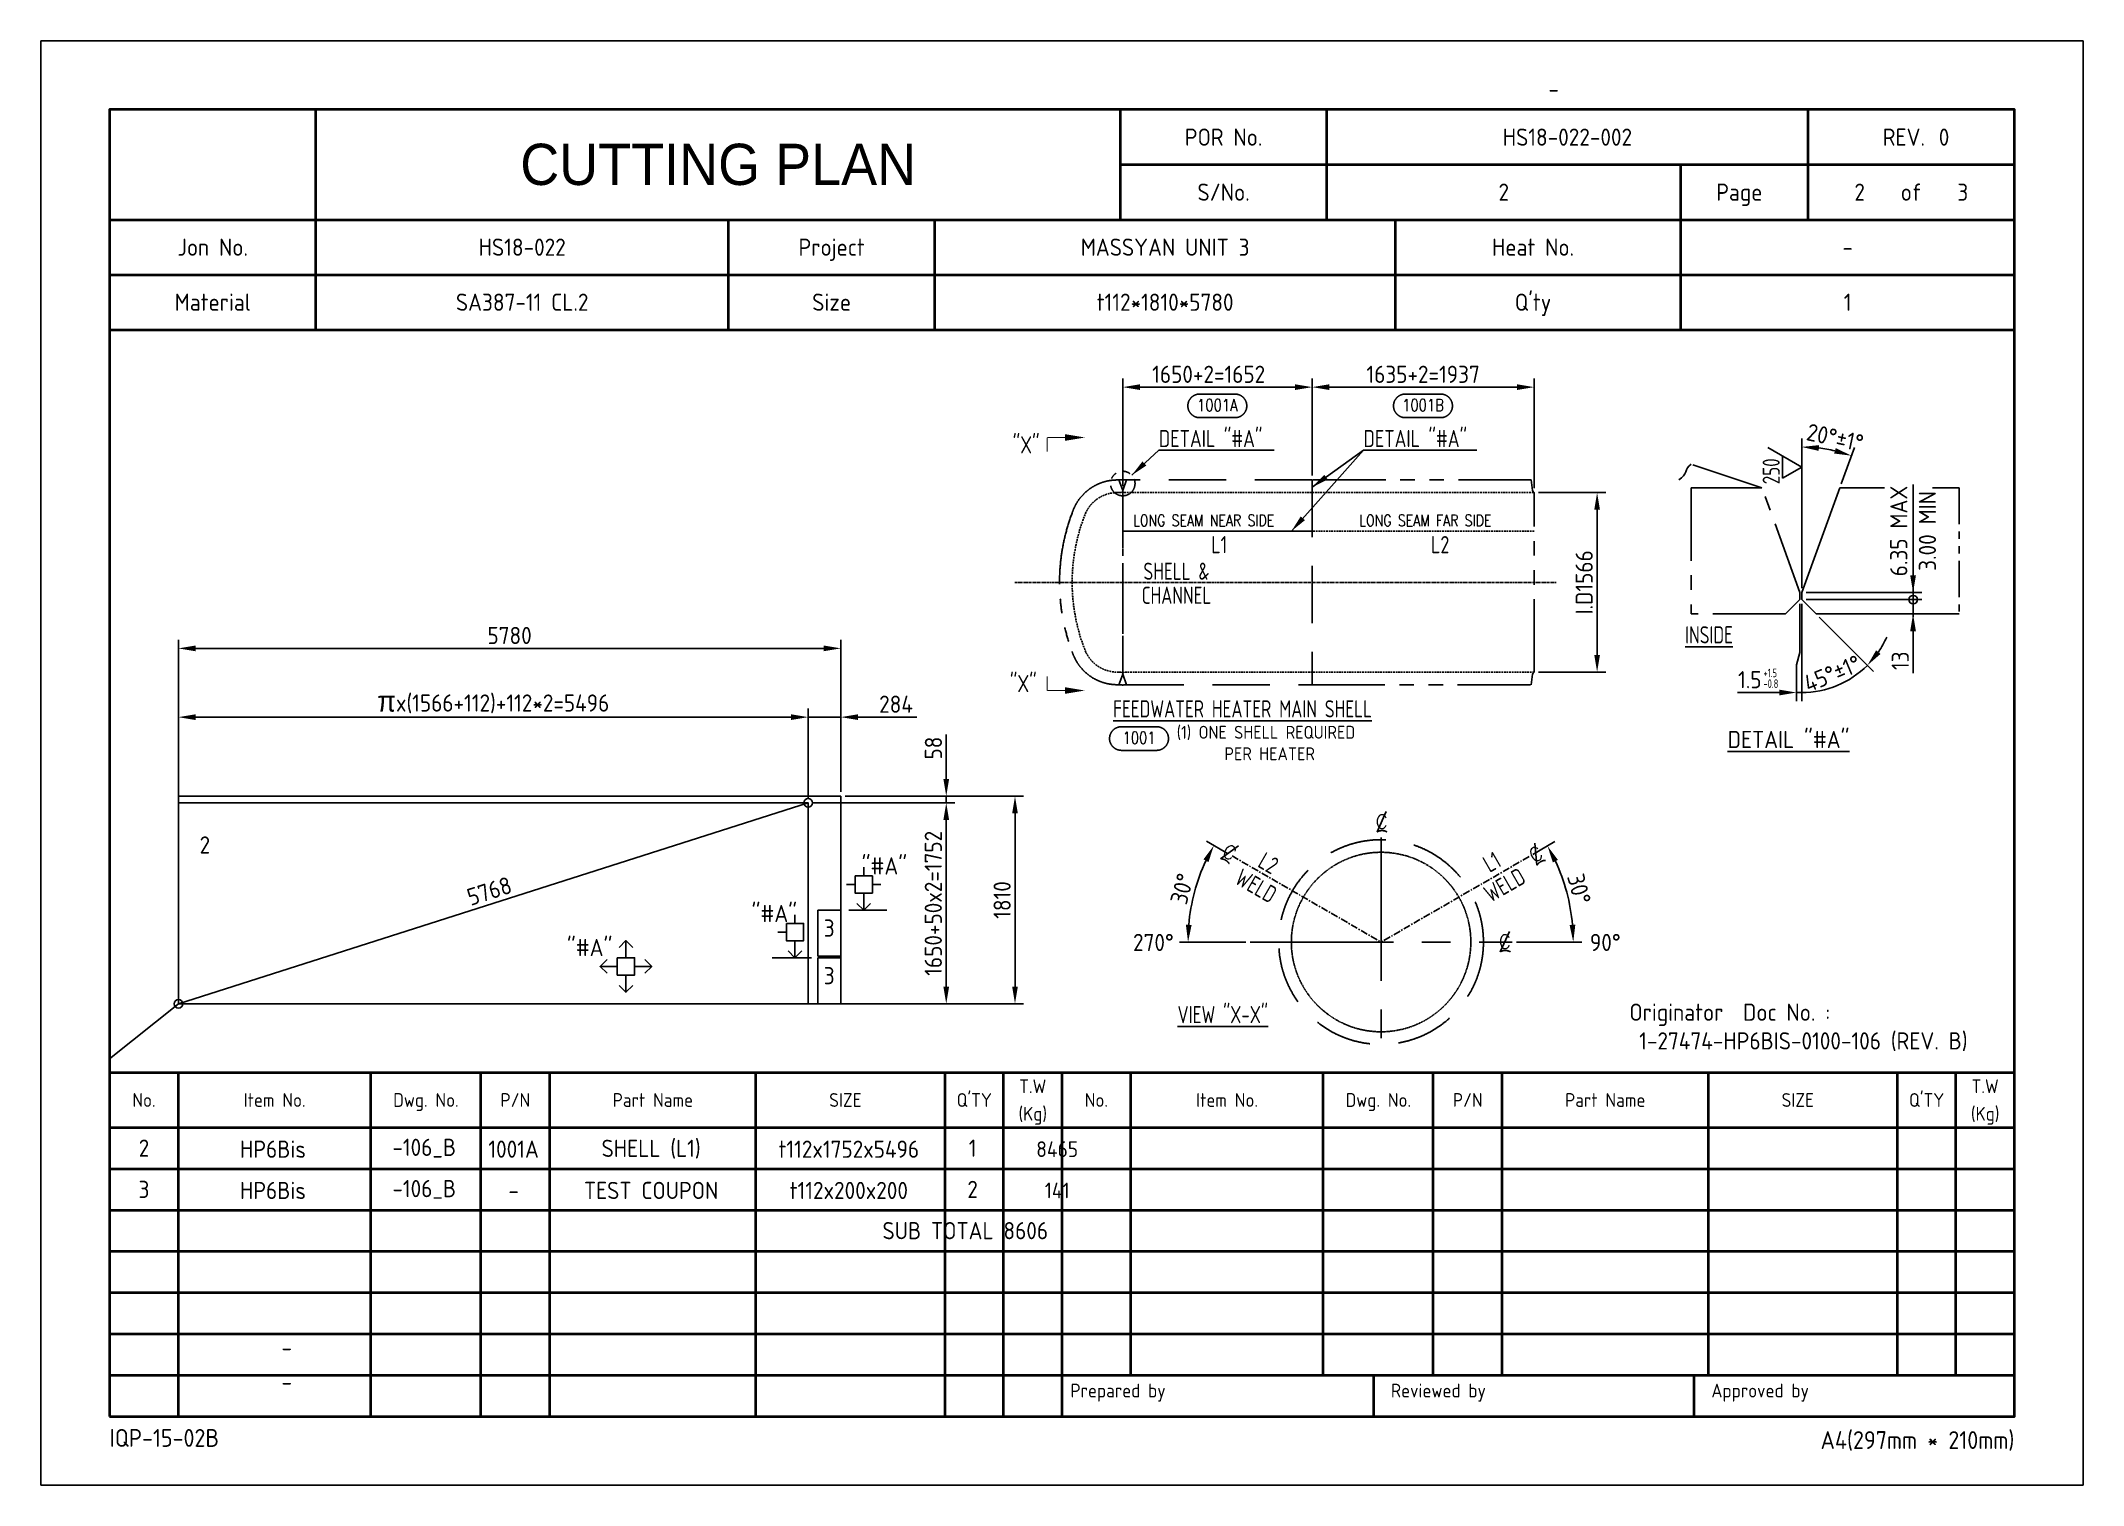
# Model space of a CAD drawing. Header units: millimetres. Extents: x -47360 to 661737, y -45870 to 354580.
# Drawn here: x 20000 to 37820, y 20000 to 32600 of the extents above; entities that cross this region are included whole.
import ezdxf
from ezdxf.enums import TextEntityAlignment as Align

# ---------------------------------------------------------------- set-up
doc = ezdxf.new("R2010")
doc.units = ezdxf.units.MM
doc.header["$LTSCALE"] = 10
for name, pattern in [('CENTER', [2, 1.25, -0.25, 0.25, -0.25]), ('CONT', [1, 1, 0]), ('DASHED', [0.75, 0.5, -0.25]), ('PHANTOM', [63.5, 31.75, -6.35, 6.35, -6.35, 6.35, -6.35])]:
    doc.linetypes.add(name, pattern=pattern)
for name, color, linetype in [('02_1  112x5495.59247272367x1752', 7, 'Continuous'), ('03_4  112x400x200', 7, 'Continuous'), ('11', 2, 'Continuous'), ('12', 1, 'CENTER'), ('13', 4, 'PHANTOM'), ('14', 3, 'DASHED'), ('15', 7, 'Continuous'), ('GEN-ANN', 7, 'CONT'), ('GEN-TXT', 7, 'CONT'), ('N02_1  112x5780x1810', 3, 'Continuous'), ('T', 2, 'Continuous')]:
    doc.layers.add(name, color=color, linetype=linetype)
doc.layers.add('PAGE', color=9, linetype='Continuous', plot=False)
doc.layers.add('TITLE', color=15, linetype='Continuous', lineweight=40)
doc.styles.add('FRACTION', font='romans.shx', dxfattribs={"bigfont": 'FRACTION.shx'})
doc.styles.add('SIMPLEX', font='romans.shx', dxfattribs={"width": 0.8})
doc.styles.get("Standard").update_dxf_attribs({"font": 'isocp2.shx', "bigfont": 'whgtxt.shx'})
doc.dimstyles.new('ISO-25', dxfattribs={"dimscale": 60, "dimtxt": 2.5, "dimasz": 2.5, "dimexe": 1.25, "dimexo": 0.625, "dimtad": 1, "dimdec": 0, "dimdsep": 46, "dimtxsty": 'Standard', "dimcen": 2.5, "dimclrt": 2, "dimadec": 0, "dimazin": 0, "dimtfac": 1, "dimtdec": 0, "dimtmove": 0, "dimatfit": 3, "dimfxl": 1, "dimarcsym": 0})

msp = doc.modelspace()

# ---------------------------------------------------------------- texts
at = {"color": 2}
for s, height, width, p in [('DETAIL "#A"', 150, 0.85, (29755.33, 29055.54)), ('DETAIL "#A"', 150, 0.85, (31541.14, 29055.54)), ('"X"', 150, 0.85, (28479.93, 29000.9, 70960545.69)), ('L2', 150, 0.85, (32129.18, 28129.93, 70960545.69)), ('"X"', 150, 0.85, (28454.97, 26917.94, 70960545.69)), ('+1.5', 75, 0.8, (35030.4, 27048.21)), ('-0.8', 75, 0.8, (35030.4, 26954.94)), ('%%UFEEDWATER HEATER MAIN SHELL', 150, 0.8, (29355.91, 26697.52, 70960545.69)), ('%%UVIEW "X-X"', 150, 0.8, (29918, 24030, 70960545.69))]:
    msp.add_text(s, height=height, dxfattribs=dict(at, width=width)).set_placement(p)
at = {"color": 2, "width": 0.8}
msp.add_text('250', height=150, rotation=90, dxfattribs=at).set_placement((35172.88, 28732))
at = {"color": 3, "width": 0.85}
msp.add_text('L1', height=150, dxfattribs=at).set_placement((30211.36, 28129.93, 70960545.69))
at = {"color": 2, "width": 0.8}
for s, p in [('SHELL &', (29909.05, 27972.93)), ('CHANNEL', (29909.05, 27763.23)), ('%%UINSIDE', (34555.72, 27418.24))]:
    msp.add_text(s, height=150, dxfattribs=at).set_placement(p, align=Align.MIDDLE_CENTER)
at = {"color": 2}
msp.add_text('%%UDETAIL "#A"', height=150, dxfattribs=at).set_placement((34718, 26430))
at = {"color": 2, "width": 0.8}
for s, rotation, p in [('L2', 330, (30711.43, 25426.63)), ('L1', 30, (32660.57, 25437.33)), ('WELD', 330, (30603.56, 25227.87)), ('WELD', 30, (32771.81, 25235.2))]:
    msp.add_text(s, height=150, rotation=rotation, dxfattribs=at).set_placement(p, align=Align.MIDDLE_CENTER)
at = {"color": 2, "char_height": 150, "attachment_point": 5}
for s, insert, rotation in [('6.35 MAX\\P3.00 MIN', (36336.07, 28324.13), 90), ('45°%%P1%%D', (35631.32, 27080.28), 22.5)]:
    msp.add_mtext(s, dxfattribs=dict(at, insert=insert, rotation=rotation))
at = {"color": 2, "attachment_point": 5}
for s, insert, char_height in [('1.5', (34911.16, 27027.16), 150), ('(1) ONE SHELL REQUIRED\\P PER HEATER', (30689.93, 26474.18), 112.5), ('270%%D', (29707.55, 24734.51), 150), ('90%%D', (33650.61, 24734.51), 150)]:
    msp.add_mtext(s, dxfattribs=dict(at, insert=insert, char_height=char_height))
at = {"layer": '11', "style": 'SIMPLEX', "width": 0.8}
for s, p in [('LONG SEAM NEAR SIDE', (29530.79, 28365.97, 70960545.69)), ('LONG SEAM FAR SIDE', (31504.74, 28365.97, 70960545.69))]:
    msp.add_text(s, height=100, dxfattribs=at).set_placement(p)
at = {"layer": 'T'}
for p in [(27360.19, 25402), (26399.81, 24987), (24788.61, 24689.9)]:
    msp.add_text('"#A"', height=150, dxfattribs=at).set_placement(p, align=Align.MIDDLE_CENTER)
at = {"layer": 'T', "color": 2, "char_height": 150, "attachment_point": 5}
for s, insert in [('2', (21431.36, 25584.98)), ('3', (26879.04, 24859.6)), ('3', (26879.04, 24444.6)), ('2', (20900, 22940)), ('HP6Bis', (22025, 22931)), ('-106_B', (23345, 22940)), ('1001A', (24125, 22931)), ('SHELL (L1)', (25325, 22931)), ('t112x1752x5496', (27050, 22931)), ('1', (28130, 22940)), ('{\\H0.91667x;\\C256;8465}', (28868.04, 22931)), ('3', (20900, 22580)), ('HP6Bis', (22025, 22571)), ('-106_B', (23345, 22580)), ('TEST COUPON', (25325, 22571)), ('t112x200x200', (27050, 22571)), ('2', (28130, 22580)), ('{\\H0.91667x;\\C256;141}', (28868.04, 22571)), ('-', (24125, 22571))]:
    msp.add_mtext(s, dxfattribs=dict(at, insert=insert))
at = {"layer": 'T', "insert": (33860.54, 24200.72), "char_height": 150, "width": 3304.3281, "attachment_point": 1}
msp.add_mtext('Originator  Doc No. : \\P 1-27474-HP6BIS-0100-106 (REV. B)', dxfattribs=at)
at = {"layer": 'T', "color": 3, "insert": (28066.15, 22220), "char_height": 150, "attachment_point": 5}
msp.add_mtext('SUB TOTAL 8606', dxfattribs=at)

# ---------------------------------------------------------------- blocks, each defined once
blk = doc.blocks.new('CP00')
at = {"layer": 'PAGE'}
blk.add_line((20, 70), (10, 62), dxfattribs=at)
blk.add_lwpolyline([(0, 0), (297, 0), (297, 210), (0, 210)], close=True, dxfattribs=at)
at = {"layer": 'TITLE'}
for p, q in [((40, 184), (40, 200)), ((157, 184), (157, 200)), ((10, 184), (287, 184)), ((10, 168), (287, 168)), ((10, 60), (287, 60)), ((148.5, 16), (287, 16))]:
    blk.add_line(p, q, dxfattribs=at)
at = {"layer": 'TITLE', "color": 8}
for p, q in [((187, 184), (187, 200)), ((257, 184), (257, 192)), ((40, 168), (40, 184)), ((130, 168), (130, 184)), ((238.5, 168), (238.5, 184)), ((10, 176), (287, 176)), ((20, 10), (20, 60)), ((48, 10), (48, 60)), ((64, 10), (64, 60)), ((74, 10), (74, 60)), ((104, 10), (104, 60)), ((131.5, 10), (131.5, 60)), ((140, 10), (140, 60)), ((158.5, 16), (158.5, 60)), ((186.5, 16), (186.5, 60)), ((202.5, 16), (202.5, 60)), ((212.5, 16), (212.5, 60)), ((242.5, 16), (242.5, 60)), ((270, 16), (270, 60)), ((278.5, 16), (278.5, 60)), ((10, 52), (287, 52)), ((10, 46), (287, 46)), ((10, 40), (287, 40)), ((10, 34), (287, 34)), ((10, 28), (287, 28)), ((10, 22), (287, 22)), ((10, 16), (148.5, 16)), ((193.8, 16), (193.8, 10)), ((240.4, 16), (240.4, 10))]:
    blk.add_line(p, q, dxfattribs=at)
at = {"layer": 'TITLE', "color": 9}
for p, q in [((257, 192), (257, 200)), ((157, 192), (287, 192)), ((238.5, 184), (238.5, 192)), ((100, 168), (100, 184)), ((197, 168), (197, 184)), ((148.5, 10), (148.5, 60))]:
    blk.add_line(p, q, dxfattribs=at)
at = {"layer": 'TITLE', "color": 15}
blk.add_lwpolyline([(10, 10), (287, 10), (287, 200), (10, 200)], close=True, dxfattribs=at)
at = {"layer": 'PAGE', "color": 2}
blk.add_attdef('ATT_NESTINGPLANNO', text='', height=2.5, dxfattribs=at).set_placement((220, 203), align=Align.MIDDLE_CENTER)
for tag, p in [('ATT_OWNERITEMNO', (35, 7.09)), ('ATT_PARTNAME', (35, 2.09))]:
    blk.add_attdef(tag, text='', height=2.5, dxfattribs=at).set_placement(p, align=Align.MIDDLE_LEFT)
at = {"layer": 'TITLE', "color": 2}
for s, height, p in [('POR No.', 2.5, (172, 196)), ('S/No.', 2.5, (172, 188)), ('Page', 2.5, (247, 188)), ('of', 2.5, (272, 188)), ('Jon No.', 2.5, (25, 180)), ('Project', 2.5, (115, 180)), ('Heat No.', 2.5, (217, 180)), ('-', 2.5, (262.75, 180)), ('Material', 2.5, (25, 172)), ('Size', 2.5, (115, 172)), ("Q'ty", 2.5, (217, 172)), ('No.', 2, (15, 56)), ('Item No.', 2, (34, 56)), ('Dwg. No.', 2, (56, 56)), ('P/N', 2, (69, 56)), ('Part Name', 2, (89, 56)), ('SIZE', 2, (117, 56)), ("Q'TY", 2, (135.75, 56)), ('T.W', 2, (144.25, 58)), ('No.', 2, (153.5, 56)), ('Item No.', 2, (172.5, 56)), ('Dwg. No.', 2, (194.5, 56)), ('P/N', 2, (207.5, 56)), ('Part Name', 2, (227.5, 56)), ('SIZE', 2, (255.5, 56)), ("Q'TY", 2, (274.25, 56)), ('T.W', 2, (282.75, 58)), ('(Kg)', 2, (144.25, 54)), ('(Kg)', 2, (282.75, 54))]:
    blk.add_text(s, height=height, dxfattribs=at).set_placement(p, align=Align.MIDDLE_CENTER)
blk.add_text('REV.', height=2.5, dxfattribs=at).set_placement((274, 196), align=Align.MIDDLE_RIGHT)
blk.add_text('0', height=2.5, dxfattribs=at).set_placement((276, 196), align=Align.MIDDLE_LEFT)
for s, height, p in [('Prepared by', 2, (149.73, 12.75)), ('Reviewed by', 2, (196.33, 12.75)), ('Approved by', 2, (242.93, 12.75)), ('IQP-15-02B', 2.594, (10, 5.57))]:
    blk.add_text(s, height=height, dxfattribs=at).set_placement(p)
blk.add_text('A4(297mm * 210mm)', height=2.5936, dxfattribs=at).set_placement((287, 5.26), align=Align.RIGHT)
at = {"layer": 'TITLE', "color": 3, "insert": (98.5, 192), "char_height": 6, "width": 59.896, "attachment_point": 5}
blk.add_mtext('{\\fHYHeadLine-Medium|b0|i0|c129|p18;CUTTING PLAN}', dxfattribs=at)
at = {"layer": 'TITLE', "color": 2}
for tag, height, p in [('ATT_PORNO', 2.5, (222, 196)), ('ATT_CUTTINGPLANNO', 2.5, (212.75, 188)), ('ATT_PAGENO', 2.5, (264.5, 188)), ('ATT_PAGESUBTOTAL', 2.5, (279.5, 188)), ('ATT_WONO', 2.5, (70, 180)), ('ATT_PROJECT', 2.5, (163.5, 180)), ('ATT_PORWEIGHT', 2, (278.5, 89)), ('ATT_NETWEIGHT', 2, (278.5, 83)), ('ATT_SAVEWEIGHT', 2, (278.5, 77)), ('ATT_SCRAPWEIGHT', 2, (278.5, 71)), ('ATT_CUTTING', 2, (278.5, 65))]:
    blk.add_attdef(tag, text='', height=height, dxfattribs=at).set_placement(p, align=Align.MIDDLE_CENTER)
at = {"layer": 'TITLE', "color": 3}
for tag, p in [('ATT_MATERIAL', (70, 172)), ('ATT_SIZE', (163.5, 172)), ('ATT_QTY', (262.75, 172))]:
    blk.add_attdef(tag, text='', height=2.5, dxfattribs=at).set_placement(p, align=Align.MIDDLE_CENTER)
blk = doc.blocks.new('_Small')
at = {"color": 0, "linetype": 'ByBlock', "lineweight": -2}
blk.add_circle((0, 0), 0.25, dxfattribs=at)
blk = doc.blocks.new('*D71')
at = {"color": 0, "lineweight": -2, "transparency": 16777216}
for p, q in [((36336, 27938), (36336, 28088)), ((35402, 27788), (36411, 27788)), ((35402, 27725), (36411, 27725)), ((36336, 27725), (36336, 27788)), ((36336, 27725), (36336, 27575))]:
    blk.add_line(p, q, dxfattribs=at)
at = {"color": 0, "transparency": 16777216}
blk.add_solid([(36311, 27938), (36361, 27938), (36336, 27788)], dxfattribs=at)
at = {"layer": 'Defpoints', "color": 0, "transparency": 16777216}
for p in [(35364, 27788), (35364, 27725), (36336, 27788)]:
    blk.add_point(p, dxfattribs=at)
at = {"color": 0, "lineweight": -2, "transparency": 16777216, "xscale": 150, "yscale": 150, "zscale": 150, "rotation": 90}
blk.add_blockref('_Small', (36336, 27725), dxfattribs=at)
blk = doc.blocks.new('*D75')
at = {"color": 0, "lineweight": -2, "transparency": 16777216}
for p, q in [((36336, 27725), (36336, 27875)), ((35402, 27725), (36411, 27725)), ((36336, 27725), (36336, 27600)), ((36336, 27450), (36336, 27084)), ((36366, 27600), (36411, 27600))]:
    blk.add_line(p, q, dxfattribs=at)
at = {"color": 0, "transparency": 16777216}
blk.add_solid([(36311, 27450), (36361, 27450), (36336, 27600)], dxfattribs=at)
at = {"layer": 'Defpoints', "color": 0, "transparency": 16777216}
for p in [(35364, 27725), (36329, 27600), (36336, 27600)]:
    blk.add_point(p, dxfattribs=at)
at = {"color": 2, "transparency": 16777216, "insert": (36224, 27192), "char_height": 150, "attachment_point": 5, "rotation": 90}
blk.add_mtext('13', dxfattribs=at)
blk = doc.blocks.new('_None')
blk = doc.blocks.new('*D76')
at = {"color": 0, "lineweight": -2, "transparency": 16777216}
for p, q in [((35364, 27826), (35364, 29132)), ((35709, 28735), (35824, 29051))]:
    blk.add_line(p, q, dxfattribs=at)
blk.add_arc((35364, 27788), 1269, 76.7786, 83.2214, dxfattribs=at)
at = {"color": 0, "transparency": 16777216}
for points in [[(35513, 29023), (35515, 29073), (35364, 29057)], [(35662, 29047), (35647, 29000), (35798, 28981)]]:
    blk.add_solid(points, dxfattribs=at)
at = {"layer": 'Defpoints', "color": 0, "transparency": 16777216}
for p in [(35512, 29049), (35696, 28700), (35364, 27788), (35364, 27788), (35364, 27725)]:
    blk.add_point(p, dxfattribs=at)
at = {"color": 2, "transparency": 16777216, "insert": (35656, 29139), "char_height": 150, "attachment_point": 5, "rotation": 347.8243}
blk.add_mtext('20°%%P1%%D', dxfattribs=at)
blk = doc.blocks.new('SECT')
at = {"const_width": 0.01}
for points in [[(0, 0.163), (0, 0)], [(0, 0), (0.128, 0)]]:
    blk.add_lwpolyline(points, dxfattribs=at)
blk.add_solid([(-0.03, 0.163), (0.03, 0.163), (0, 0.343)])
blk = doc.blocks.new('$PNBR')
at = {"layer": 'GEN-ANN', "color": 7, "linetype": 'CONT'}
for p, q in [((0.125, 0.125), (0.5, 0.125)), ((0.125, -0.125), (0.5, -0.125))]:
    blk.add_line(p, q, dxfattribs=at)
for centre, start, end in [((0.125, 0), 90, 270), ((0.5, 0), 270, 90)]:
    blk.add_arc(centre, 0.125, start, end, dxfattribs=at)
at = {"layer": 'GEN-ANN', "color": 7, "linetype": 'CONT', "style": 'FRACTION'}
blk.add_attdef('PNB', text='', height=0.0938, dxfattribs=at).set_placement((0.313, -0.046), align=Align.CENTER)
blk = doc.blocks.new('*D72')
at = {"color": 0, "lineweight": -2, "transparency": 16777216}
for p, q in [((29440, 28716), (29440, 29654)), ((31092, 28807), (31092, 29654)), ((29590, 29579), (30942, 29579))]:
    blk.add_line(p, q, dxfattribs=at)
at = {"color": 0, "transparency": 16777216}
for points in [[(29590, 29604), (29590, 29554), (29440, 29579)], [(30942, 29604), (30942, 29554), (31092, 29579)]]:
    blk.add_solid(points, dxfattribs=at)
at = {"layer": 'Defpoints', "color": 0, "transparency": 16777216}
for p in [(31092, 29579), (31092, 28769), (29440, 28678)]:
    blk.add_point(p, dxfattribs=at)
at = {"color": 2, "transparency": 16777216, "insert": (30190, 29691), "char_height": 150, "attachment_point": 5}
blk.add_mtext('1650+2=1652', dxfattribs=at)
blk = doc.blocks.new('*D73')
at = {"color": 0, "lineweight": -2, "transparency": 16777216}
for p, q in [((31092, 28807), (31092, 29654)), ((33029, 28698), (33029, 29654)), ((31242, 29579), (32879, 29579))]:
    blk.add_line(p, q, dxfattribs=at)
at = {"color": 0, "transparency": 16777216}
for points in [[(31242, 29604), (31242, 29554), (31092, 29579)], [(32879, 29604), (32879, 29554), (33029, 29579)]]:
    blk.add_solid(points, dxfattribs=at)
at = {"layer": 'Defpoints', "color": 0, "transparency": 16777216}
for p in [(33029, 29579), (31092, 28769), (33029, 28660)]:
    blk.add_point(p, dxfattribs=at)
at = {"color": 2, "transparency": 16777216, "insert": (32061, 29691), "char_height": 150, "attachment_point": 5}
blk.add_mtext('1635+2=1937', dxfattribs=at)
blk = doc.blocks.new('*D74')
at = {"color": 0, "lineweight": -2, "transparency": 16777216}
for p, q in [((33067, 28659), (33654, 28659)), ((33579, 28509), (33579, 27243)), ((33067, 27093), (33654, 27093))]:
    blk.add_line(p, q, dxfattribs=at)
at = {"color": 0, "transparency": 16777216}
for points in [[(33554, 28509), (33604, 28509), (33579, 28659)], [(33554, 27243), (33604, 27243), (33579, 27093)]]:
    blk.add_solid(points, dxfattribs=at)
at = {"layer": 'Defpoints', "color": 0, "transparency": 16777216}
for p in [(33029, 28659), (33029, 27093), (33579, 27093)]:
    blk.add_point(p, dxfattribs=at)
at = {"color": 2, "transparency": 16777216, "insert": (33466, 27876), "char_height": 150, "attachment_point": 5, "rotation": 90}
blk.add_mtext('I.D1566', dxfattribs=at)
blk = doc.blocks.new('$CL')
at = {"layer": 'GEN-TXT', "color": 2, "linetype": 'CONT'}
blk.add_line((0.031, 0.069), (-0.031, -0.069), dxfattribs=at)
blk.add_arc((0.003, -0.131), 0.0703, 61.7604, 118.2396, dxfattribs=at)
at = {"layer": 'GEN-TXT', "color": 2, "linetype": 'CONT', "style": 'FRACTION'}
blk.add_text('C', height=0.0938, dxfattribs=at).set_placement((0, 0), align=Align.MIDDLE)
blk = doc.blocks.new('*D77')
at = {"color": 0, "lineweight": -2, "transparency": 16777216}
for p, q in [((30361, 25508), (30170, 25618)), ((30514, 24738), (29935, 24738))]:
    blk.add_line(p, q, dxfattribs=at)
blk.add_arc((31694, 24738), 1685, 155.1037, 174.8963, dxfattribs=at)
at = {"color": 0, "transparency": 16777216}
for points in [[(30144, 25459), (30188, 25436), (30235, 25580)], [(30041, 24887), (29991, 24889), (30010, 24738)]]:
    blk.add_solid(points, dxfattribs=at)
at = {"layer": 'Defpoints', "color": 0, "transparency": 16777216}
for p in [(30394, 25489), (30111, 25314), (30551, 24738), (31694, 24738), (32837, 24738)]:
    blk.add_point(p, dxfattribs=at)
at = {"color": 2, "transparency": 16777216, "insert": (29958, 25203), "char_height": 150, "attachment_point": 5, "rotation": 75}
blk.add_mtext('30°', dxfattribs=at)
blk = doc.blocks.new('*D78')
at = {"color": 0, "lineweight": -2, "transparency": 16777216}
for p, q in [((33018, 25502), (33211, 25614)), ((32875, 24738), (33446, 24738))]:
    blk.add_line(p, q, dxfattribs=at)
blk.add_arc((31694, 24738), 1677, 5.1279, 24.8721, dxfattribs=at)
at = {"color": 0, "transparency": 16777216}
for points in [[(33193, 25432), (33237, 25455), (33146, 25576)], [(33389, 24889), (33339, 24887), (33371, 24738)]]:
    blk.add_solid(points, dxfattribs=at)
at = {"layer": 'Defpoints', "color": 0, "transparency": 16777216}
for p in [(32985, 25484), (33345, 25029), (30551, 24738), (31694, 24738), (32837, 24738)]:
    blk.add_point(p, dxfattribs=at)
at = {"color": 2, "transparency": 16777216, "insert": (33422, 25201), "char_height": 150, "attachment_point": 5, "rotation": 285}
blk.add_mtext('30°', dxfattribs=at)
blk = doc.blocks.new('*D79')
at = {"color": 0, "lineweight": -2, "transparency": 16777216}
for p, q in [((21200, 25990), (21200, 26775)), ((26696, 25990), (26696, 26775)), ((21350, 26700), (26546, 26700))]:
    blk.add_line(p, q, dxfattribs=at)
at = {"color": 0, "transparency": 16777216}
for points in [[(21350, 26725), (21350, 26675), (21200, 26700)], [(26546, 26725), (26546, 26675), (26696, 26700)]]:
    blk.add_solid(points, dxfattribs=at)
at = {"layer": 'Defpoints', "color": 0, "transparency": 16777216}
for p in [(26696, 26700), (21200, 25952), (26696, 25952)]:
    blk.add_point(p, dxfattribs=at)
at = {"color": 2, "transparency": 16777216, "insert": (23948, 26831), "char_height": 150, "attachment_point": 5}
blk.add_mtext('{\\fGulim|b0|i0|c129|p50;\\H1.2x;π\\Fisocp2,whgtxt|c129;\\H0.83333x;x(1566+112)+112*2\\Fisocp2|c129;=5496}', dxfattribs=at)
blk = doc.blocks.new('*D80')
at = {"color": 0, "lineweight": -2, "transparency": 16777216}
for p, q in [((26696, 25990), (26696, 26775)), ((26980, 26048), (26980, 26775)), ((26546, 26700), (26396, 26700)), ((26696, 26700), (26980, 26700)), ((27130, 26700), (27644, 26700))]:
    blk.add_line(p, q, dxfattribs=at)
at = {"color": 0, "transparency": 16777216}
for points in [[(26546, 26725), (26546, 26675), (26696, 26700)], [(27130, 26725), (27130, 26675), (26980, 26700)]]:
    blk.add_solid(points, dxfattribs=at)
at = {"layer": 'Defpoints', "color": 0, "transparency": 16777216}
for p in [(26980, 26700), (26696, 25952), (26980, 26010)]:
    blk.add_point(p, dxfattribs=at)
at = {"color": 2, "transparency": 16777216, "insert": (27462, 26813), "char_height": 150, "attachment_point": 5}
blk.add_mtext('284', dxfattribs=at)
blk = doc.blocks.new('*D81')
at = {"color": 0, "lineweight": -2, "transparency": 16777216}
for p, q in [((21200, 26047.5), (21200, 27375)), ((26830, 27300), (21350, 27300)), ((26980, 26047.5), (26980, 27375))]:
    blk.add_line(p, q, dxfattribs=at)
at = {"color": 0, "transparency": 16777216}
for points in [[(21350, 27325), (21350, 27275), (21200, 27300)], [(26830, 27325), (26830, 27275), (26980, 27300)]]:
    blk.add_solid(points, dxfattribs=at)
at = {"layer": 'Defpoints', "color": 0, "transparency": 16777216}
for p in [(21200, 27300), (21200, 26010), (26980, 26010)]:
    blk.add_point(p, dxfattribs=at)
at = {"color": 2, "transparency": 16777216, "insert": (24090, 27412.5), "char_height": 150, "attachment_point": 5}
blk.add_mtext('5780', dxfattribs=at)
blk = doc.blocks.new('*D82')
at = {"color": 0, "lineweight": -2, "transparency": 16777216}
for p, q in [((26733, 25952), (27975, 25952)), ((27900, 25802), (27900, 24350)), ((26733, 24200), (27975, 24200))]:
    blk.add_line(p, q, dxfattribs=at)
at = {"color": 0, "transparency": 16777216}
for points in [[(27875, 25802), (27925, 25802), (27900, 25952)], [(27875, 24350), (27925, 24350), (27900, 24200)]]:
    blk.add_solid(points, dxfattribs=at)
at = {"layer": 'Defpoints', "color": 0, "transparency": 16777216}
for p in [(26696, 25952), (26696, 24200), (27900, 24200)]:
    blk.add_point(p, dxfattribs=at)
at = {"color": 2, "transparency": 16777216, "insert": (27787, 25076), "char_height": 150, "attachment_point": 5, "rotation": 90}
blk.add_mtext('1650+50x2=1752', dxfattribs=at)
blk = doc.blocks.new('*D83')
at = {"color": 0, "lineweight": -2, "transparency": 16777216}
for p, q in [((27900, 26160), (27900, 26550)), ((26733, 25952), (27975, 25952)), ((27018, 26010), (27975, 26010)), ((27900, 25952), (27900, 26010)), ((27900, 25802), (27900, 25652))]:
    blk.add_line(p, q, dxfattribs=at)
at = {"color": 0, "transparency": 16777216}
for points in [[(27875, 26160), (27925, 26160), (27900, 26010)], [(27875, 25802), (27925, 25802), (27900, 25952)]]:
    blk.add_solid(points, dxfattribs=at)
at = {"layer": 'Defpoints', "color": 0, "transparency": 16777216}
for p in [(26696, 25952), (26980, 26010), (27900, 26010)]:
    blk.add_point(p, dxfattribs=at)
at = {"color": 2, "transparency": 16777216, "insert": (27788, 26430), "char_height": 150, "attachment_point": 5, "rotation": 90}
blk.add_mtext('58', dxfattribs=at)
blk = doc.blocks.new('*D84')
at = {"color": 0, "lineweight": -2, "transparency": 16777216}
for p, q in [((27017.5, 26010), (28575, 26010)), ((28500, 25860), (28500, 24350)), ((27017.5, 24200), (28575, 24200))]:
    blk.add_line(p, q, dxfattribs=at)
at = {"color": 0, "transparency": 16777216}
for points in [[(28475, 25860), (28525, 25860), (28500, 26010)], [(28475, 24350), (28525, 24350), (28500, 24200)]]:
    blk.add_solid(points, dxfattribs=at)
at = {"layer": 'Defpoints', "color": 0, "transparency": 16777216}
for p in [(26980, 26010), (26980, 24200), (28500, 24200)]:
    blk.add_point(p, dxfattribs=at)
at = {"color": 2, "transparency": 16777216, "insert": (28387.5, 25105), "char_height": 150, "attachment_point": 5, "rotation": 90}
blk.add_mtext('1810', dxfattribs=at)
blk = doc.blocks.new('*D85')
at = {"color": 0, "lineweight": -2, "transparency": 16777216}
blk.add_line((26696, 25952), (21200, 24200), dxfattribs=at)
at = {"layer": 'Defpoints', "color": 0, "transparency": 16777216}
for p in [(26696, 25952), (21200, 24200), (21200, 24200)]:
    blk.add_point(p, dxfattribs=at)
at = {"color": 0, "lineweight": -2, "transparency": 16777216, "xscale": 150, "yscale": 150, "zscale": 150}
for p, rotation in [((26696, 25952), 17.68232995946152), ((21200, 24200), 197.6823299594616)]:
    blk.add_blockref('_Small', p, dxfattribs=dict(at, rotation=rotation))
at = {"color": 2, "transparency": 16777216, "insert": (23914, 25183), "char_height": 150, "attachment_point": 5, "rotation": 17.6823}
blk.add_mtext('5768', dxfattribs=at)

# ---------------------------------------------------------------- dimensions: what is measured, and where the dimension line sits
dim = msp.add_linear_dim(base=(31092.19, 29578.63), p1=(29440.09, 28678.06), p2=(31092.19, 28769.06), text='1650+2=<>', dimstyle='ISO-25')
dim.commit()
dim.dimension.update_dxf_attribs({"geometry": '*D72', "text_midpoint": (30190.09, 29578.63), "dimtype": 160})
for base, p1, p2, text, picture, middle in [((33029.3, 29578.63), (31092.19, 28769.06), (33029.3, 28660.33), '1635+2=<>', '*D73', (32060.74, 29691.15)), ((26695.59, 26700), (21200, 25952), (26695.59, 25952), '{\\fGulim|b0|i0|c129|p50;\\H1.2x;π\\Fisocp2,whgtxt|c129;\\H0.83333x;x(1566+112)+112*2\\Fisocp2|c129;=<>}', '*D79', (23947.8, 26831.25))]:
    dim = msp.add_linear_dim(base=base, p1=p1, p2=p2, text=text, dimstyle='ISO-25')
    dim.commit()
    dim.dimension.update_dxf_attribs({"geometry": picture, "text_midpoint": middle})
dim = msp.add_angular_dim_2l(base=(35511.54, 29048.52), line1=((35364.26, 27788.5), (35696.02, 28700)), line2=((35364.26, 27725), (35364.26, 27788.5)), text='<>%%P1%%D', dimstyle='ISO-25')
dim.commit()
dim.dimension.update_dxf_attribs({"geometry": '*D76', "text_midpoint": (35631.82, 29028.57), "dimtype": 162})
for base, p1, p2, text, picture, middle in [((33579.2, 27093.06), (33029.3, 28659.06), (33029.3, 27093.06), 'I.D<>', '*D74', (33465.65, 27876.06)), ((27900, 24200), (26695.59, 25952), (26695.59, 24200), '1650+50x2=<>', '*D82', (27787.49, 25076))]:
    dim = msp.add_linear_dim(base=base, p1=p1, p2=p2, angle=90, text=text, dimstyle='ISO-25')
    dim.commit()
    dim.dimension.update_dxf_attribs({"geometry": picture, "text_midpoint": middle})
for base, p2, text, override, picture, middle in [((36336.07, 27788.5), (35364.26, 27788.5), ' ', {"dimblk1": 'Small', "dimsah": 1}, '*D71', (36336.07, 27756.75)), ((36336.07, 27600), (36328.53, 27600), '13', {"dimblk1": 'None', "dimsah": 1}, '*D75', (36223.57, 27191.89))]:
    dim = msp.add_linear_dim(base=base, p1=(35364.26, 27725), p2=p2, angle=90, text=text, dimstyle='ISO-25', override=override)
    dim.commit()
    dim.dimension.update_dxf_attribs({"geometry": picture, "text_midpoint": middle})
for base, p1, p2, picture, middle in [((21200, 27300), (26980, 26010), (21200, 26010), '*D81', (24090, 27412.5)), ((26980, 26700), (26695.59, 25952), (26980, 26010), '*D80', (27461.9, 26812.51))]:
    dim = msp.add_linear_dim(base=base, p1=p1, p2=p2, dimstyle='ISO-25')
    dim.commit()
    dim.dimension.update_dxf_attribs({"geometry": picture, "text_midpoint": middle})
for base, p1, p2, picture, middle in [((27900, 26010), (26695.59, 25952), (26980, 26010), '*D83', (27787.5, 26430)), ((28500, 24200), (26980, 26010), (26980, 24200), '*D84', (28387.5, 25105))]:
    dim = msp.add_linear_dim(base=base, p1=p1, p2=p2, angle=90, dimstyle='ISO-25')
    dim.commit()
    dim.dimension.update_dxf_attribs({"geometry": picture, "text_midpoint": middle})
dim = msp.add_aligned_dim(p1=(26695.59, 25952), p2=(21200, 24200), distance=0, dimstyle='ISO-25', override={"dimblk1": 'Small', "dimblk2": 'Small', "dimsah": 1, "dimse1": 1, "dimse2": 1, "dimsd2": 0})
dim.commit()
dim.dimension.update_dxf_attribs({"geometry": '*D85', "text_midpoint": (23913.63, 25183.18)})
for base, line2, picture, middle in [((30111.31, 25314.23), ((30393.52, 25489.06), (31694.24, 24738.09)), '*D77', (29958.46, 25203.19)), ((33345.34, 25029.23), ((32985.35, 25483.51), (31694.24, 24738.09)), '*D78', (33422.35, 25201.14))]:
    dim = msp.add_angular_dim_2l(base=base, line1=((30551.11, 24738.09), (32837.37, 24738.09)), line2=line2, dimstyle='ISO-25')
    dim.commit()
    dim.dimension.update_dxf_attribs({"geometry": picture, "text_midpoint": middle})

# ---------------------------------------------------------------- linework, layer by layer
for p, q in [((36336.07, 28088.5), (36336.07, 28728.75)), ((35349.26, 27687.5), (35349.26, 27263.58)), ((35364.26, 27687.5), (35364.26, 26839.66)), ((35515.78, 27573.48), (35990.29, 27098.97)), ((35349.26, 27263.58), (35319.26, 27156.58)), ((35319.26, 27156.58), (35319.26, 26839.66)), ((35169.26, 26914.66), (34803.05, 26914.66)), ((35364.26, 26914.66), (35319.26, 26914.66)), ((27050.47, 25015), (27380.23, 25015)), ((26379.77, 24600), (26725.05, 24600))]:
    msp.add_line(p, q)
for start, end in [(325.621043, 336.242086), (270, 315)]:
    msp.add_arc((35364.26, 27725), 810.34, start, end)
for points in [[(36052.29, 27251.46), (36013.82, 27283.39), (35937.26, 27152)], [(35169.26, 26939.66), (35169.26, 26889.66), (35319.26, 26914.66)]]:
    msp.add_solid(points)
at = {"layer": '02_1  112x5495.59247272367x1752'}
msp.add_lwpolyline([(26695.59, 24200), (26695.59, 25952), (21200, 25952), (21200, 24200)], close=True, dxfattribs=at)
at = {"layer": '03_4  112x400x200'}
for points in [[(26980, 25015), (26780, 25015), (26780, 24615), (26980, 24615)], [(26980, 24600), (26780, 24600), (26780, 24200), (26980, 24200)]]:
    msp.add_lwpolyline(points, close=True, dxfattribs=at)
at = {"layer": '11', "color": 3}
for p, q in [((35364.26, 27788.5), (35696.02, 28700)), ((36087.59, 28700), (35696.02, 28700)), ((36736.87, 28700), (36505.33, 28700)), ((35364.26, 27725), (35364.26, 27788.5)), ((35489.26, 27600), (35364.26, 27725)), ((36736.87, 27600), (35489.26, 27600))]:
    msp.add_line(p, q, dxfattribs=at)
at = {"layer": '12', "linetype": 'CENTER', "ltscale": 2}
msp.add_line((28497.02, 27876.06), (33221.26, 27876.06), dxfattribs=at)
at = {"layer": '12', "ltscale": 5}
for p in [(30393.52, 25489.06), (32985.35, 25483.51)]:
    msp.add_line(p, (31694.24, 24738.09), dxfattribs=at)
at = {"layer": '12', "linetype": 'CENTER', "ltscale": 100}
for p, q in [((31694.24, 25649.36), (31694.24, 23826.83)), ((30551.11, 24738.09), (32837.37, 24738.09))]:
    msp.add_line(p, q, dxfattribs=at)
at = {"layer": '13', "ltscale": 2}
for p, q in [((35017.5, 28700), (34400, 28905.83)), ((33005, 28769.06), (31092.19, 28769.06)), ((33016.17, 28678.06), (33005, 28769.06)), ((35017.5, 28700), (34400, 28700)), ((34400, 28700), (34400, 27600)), ((35349.26, 27788.5), (35017.5, 28700)), ((33024.97, 28662.83), (33016.17, 28678.06)), ((33029.3, 27093.06), (33029.3, 28659.06)), ((35224.26, 27600), (35349.26, 27725)), ((35224.26, 27600), (34400, 27600)), ((33024.97, 27089.29), (33016.17, 27074.06)), ((31092.19, 26983.06), (33005, 26983.06)), ((33005, 26983.06), (33016.17, 27074.06))]:
    msp.add_line(p, q, dxfattribs=at)
at = {"layer": '13'}
for p, q in [((36736.87, 28700), (36736.87, 27600)), ((35349.26, 27725), (35349.26, 27788.5))]:
    msp.add_line(p, q, dxfattribs=at)
at = {"layer": '13', "ltscale": 2}
for points in [[(34400, 28905.83), (34380.78, 28890.48), (34367.9, 28874.49), (34359.02, 28857.93), (34351.82, 28840.86), (34343.95, 28823.37), (34333.07, 28805.5), (34316.85, 28787.35), (34292.94, 28768.96)], [(33029.3, 28660.33), (33029.3, 28659.06), (33029.3, 28659.06), (33029.3, 28659.06)], [(33029.3, 27091.79), (33029.3, 27093.06), (33029.3, 27093.06), (33029.3, 27093.06)]]:
    msp.add_lwpolyline(points, dxfattribs=at)
at = {"layer": '13'}
msp.add_lwpolyline([(29390.09, 28769.06), (29406.97, 28769.06), (29440.09, 28678.06), (29440.09, 27074.06), (29406.97, 26983.06), (29390.09, 26983.06)], dxfattribs=at)
msp.add_circle((29440.09, 28738.06), 107.08, dxfattribs=at)
at = {"layer": '13', "ltscale": 2}
for centre, radius, start, end in [((29392.73, 28355.45), 413.61, 90.36608, 162.394368), ((33029.3, 28665.33), 5, 210, 270), ((30605.99, 27876.06), 1717.4, 159.391225, 200.608775), ((29392.73, 27396.66), 413.61, 197.605632, 269.63392), ((33029.3, 27086.79), 5, 90, 150)]:
    msp.add_arc(centre, radius, start, end, dxfattribs=at)
at = {"layer": '13'}
for centre, start, end in [((29440.09, 28562.69), 80.882154, 99.117846), ((29440.09, 27189.43), 260.882154, 279.117846)]:
    msp.add_arc(centre, 209.01, start, end, dxfattribs=at)
at = {"layer": '14', "ltscale": 100}
for p, q in [((29473.21, 28769.06), (29440.09, 28678.06)), ((31092.19, 28769.06), (29473.21, 28769.06)), ((31092.19, 28769.06), (31092.19, 26983.06)), ((29440.09, 28678.06), (29440.09, 27074.06)), ((29440.09, 27074.06), (29473.21, 26983.06)), ((29473.21, 26983.06), (31092.19, 26983.06))]:
    msp.add_line(p, q, dxfattribs=at)
at = {"layer": '14', "color": 6}
msp.add_line((29453.09, 28659.06), (29440.09, 28672.06), dxfattribs=at)
at = {"layer": '14', "color": 6, "ltscale": 3}
for p, q in [((29453.09, 28659.06), (33029.3, 28659.06)), ((33029.3, 28322.56), (31092.19, 28322.56))]:
    msp.add_line(p, q, dxfattribs=at)
at = {"layer": '14', "color": 6, "linetype": 'ByBlock'}
msp.add_line((31092.19, 28322.56), (29440.09, 28322.56), dxfattribs=at)
at = {"layer": '14', "color": 6}
for points in [[(29440.09, 28672.06), (29427.09, 28659.06), (29390.09, 28659.06)], [(29440.09, 27080.06), (29427.09, 27093.06), (29390.09, 27093.06)]]:
    msp.add_lwpolyline(points, dxfattribs=at)
at = {"layer": '14', "color": 6, "ltscale": 3}
msp.add_lwpolyline([(33029.3, 27093.06), (29453.09, 27093.06), (29440.09, 27080.06)], dxfattribs=at)
at = {"layer": '14', "ltscale": 100}
msp.add_circle((31694.24, 24738.09), 893, dxfattribs=at)
at = {"layer": '14', "color": 6}
msp.add_circle((31694.24, 24738.09), 783, dxfattribs=at)
at = {"layer": '14', "color": 6, "ltscale": 3}
for centre, radius, start, end in [((29392.74, 28355.45), 303.62, 90.5, 153.973975), ((30605.99, 27876.06), 1607.4, 157.596868, 202.403132), ((29392.74, 27396.67), 303.62, 206.026025, 269.5)]:
    msp.add_arc(centre, radius, start, end, dxfattribs=at)
at = {"layer": '15'}
for p, q in [((35364.26, 28881.37), (35069.07, 29051.8)), ((29755, 29029.97), (30759.85, 29029.97)), ((31540.81, 29029.97), (32529.48, 29029.97)), ((35195.46, 28783.91), (35195.46, 28978.83)), ((35364.26, 28881.37), (35195.46, 28783.91))]:
    msp.add_line(p, q, dxfattribs=at)
at = {"layer": 'N02_1  112x5780x1810'}
msp.add_lwpolyline([(26980, 24200), (26980, 26010), (21200, 26010), (21200, 24200)], close=True, dxfattribs=at)
at = {"layer": 'T'}
for p, q in [((27180.12, 25390), (27180.12, 25315)), ((27105.12, 25240), (27030.12, 25240)), ((27180.12, 25165), (27180.12, 25015)), ((27255.12, 25240), (27330.12, 25240)), ((26579.88, 24975), (26579.88, 24900)), ((26504.88, 24825), (26429.88, 24825)), ((25105.09, 24750.33), (25105.09, 24600.33)), ((26579.88, 24750), (26579.88, 24600)), ((25030.09, 24525.33), (24880.09, 24525.33)), ((25105.09, 24450.33), (25105.09, 24300.33)), ((25180.09, 24525.33), (25330.09, 24525.33))]:
    msp.add_line(p, q, dxfattribs=at)
for points in [[(27105.12, 25315), (27255.12, 25315), (27255.12, 25165), (27105.12, 25165)], [(26504.88, 24900), (26654.88, 24900), (26654.88, 24750), (26504.88, 24750)], [(25030.09, 24600.33), (25180.09, 24600.33), (25180.09, 24450.33), (25030.09, 24450.33)]]:
    msp.add_lwpolyline(points, close=True, dxfattribs=at)
for points in [[(27120.12, 25075), (27180.12, 25015), (27240.12, 25075)], [(25045.09, 24690.33), (25105.09, 24750.33), (25165.09, 24690.33)], [(26519.88, 24660), (26579.88, 24600), (26639.88, 24660)], [(24940.09, 24465.33), (24880.09, 24525.33), (24940.09, 24585.33)], [(25270.09, 24465.33), (25330.09, 24525.33), (25270.09, 24585.33)], [(25045.09, 24360.33), (25105.09, 24300.33), (25165.09, 24360.33)]]:
    msp.add_lwpolyline(points, dxfattribs=at)

# ---------------------------------------------------------------- block references
ref = msp.add_blockref('CP00', (20000, 20000), dxfattribs=dict(xscale=60, yscale=60, zscale=60))
ref.add_attrib('ATT_WONO', 'HS18-022', dxfattribs={"layer": 'TITLE', "color": 2, "height": 150}).set_placement((24200, 30800), align=Align.MIDDLE_CENTER)
ref.add_attrib('ATT_PROJECT', 'MASSYAN UNIT 3', dxfattribs={"layer": 'TITLE', "color": 2, "height": 150}).set_placement((29810, 30800), align=Align.MIDDLE_CENTER)
ref.add_attrib('ATT_PORNO', 'HS18-022-002', dxfattribs={"layer": 'TITLE', "color": 2, "height": 150}).set_placement((33320, 31760), align=Align.MIDDLE_CENTER)
ref.add_attrib('ATT_OWNERITEMNO', '-', dxfattribs={"layer": 'PAGE', "color": 2, "height": 150}).set_placement((22100, 21200), align=Align.MIDDLE_LEFT)
ref.add_attrib('ATT_PARTNAME', '-', dxfattribs={"layer": 'PAGE', "color": 2, "height": 150}).set_placement((22100, 20900), align=Align.MIDDLE_LEFT)
ref.add_attrib('ATT_MATERIAL', 'SA387-11 CL.2', dxfattribs={"layer": 'TITLE', "color": 3, "height": 150}).set_placement((24200, 30320), align=Align.MIDDLE_CENTER)
ref.add_attrib('ATT_SIZE', 't112*1810*5780', dxfattribs={"layer": 'TITLE', "color": 3, "height": 150}).set_placement((29810, 30320), align=Align.MIDDLE_CENTER)
ref.add_attrib('ATT_QTY', '1', dxfattribs={"layer": 'TITLE', "color": 3, "height": 150}).set_placement((35765, 30320), align=Align.MIDDLE_CENTER)
ref.add_attrib('ATT_NESTINGPLANNO', '-', dxfattribs={"layer": 'PAGE', "color": 2, "height": 150}).set_placement((33200, 32180), align=Align.MIDDLE_CENTER)
ref.add_attrib('ATT_CUTTINGPLANNO', '2', dxfattribs={"layer": 'TITLE', "color": 2, "height": 150}).set_placement((32765, 31280), align=Align.MIDDLE_CENTER)
ref.add_attrib('ATT_PAGENO', '2', dxfattribs={"layer": 'TITLE', "color": 2, "height": 150}).set_placement((35870, 31280), align=Align.MIDDLE_CENTER)
ref.add_attrib('ATT_PAGESUBTOTAL', '3', dxfattribs={"layer": 'TITLE', "color": 2, "height": 150}).set_placement((36770, 31280), align=Align.MIDDLE_CENTER)
at = {"color": 2, "xscale": 1280, "yscale": 1280, "zscale": 1280}
msp.add_blockref('$CL', (31698.48, 25788.01), dxfattribs=at)
at = {"layer": '15'}
ref = msp.add_blockref('$PNBR', (30007.89, 29415.73), dxfattribs=dict(at, xscale=823.1963533715145, yscale=823.196353371512, zscale=823.196353371513))
ref.add_attrib('PNB', '1001A', dxfattribs={"layer": '11', "height": 105, "style": 'FRACTION', "width": 0.8}).set_placement((30265.14, 29370.12), align=Align.CENTER)
ref = msp.add_blockref('$PNBR', (31802.49, 29415.73), dxfattribs=dict(at, xscale=823.1963533715145, yscale=823.196353371512, zscale=823.196353371513))
ref.add_attrib('PNB', '1001B', dxfattribs={"layer": '11', "height": 105, "style": 'FRACTION', "width": 0.8}).set_placement((32059.74, 29370.12), align=Align.CENTER)
for name, p, xscale, yscale, zscale, rotation in [('SECT', (28780.96, 29139.55, 70960545.69), 960, 960, 960, 270), ('SECT', (28780.96, 26932.3, 70960545.69), -960, 960, 959.9999999999997, 270), ('$CL', (30372.23, 25521.62), 1280, 1280, 1280, 329.9999999999998), ('$CL', (33044.3, 25504.07), 1279.999999999999, 1279.999999999999, 1279.999999999999, 29.99999999999999)]:
    msp.add_blockref(name, p, dxfattribs=dict(at, xscale=xscale, yscale=yscale, zscale=zscale, rotation=rotation))
ref = msp.add_blockref('$PNBR', (29324.91, 26513.35), dxfattribs=dict(at, xscale=823.1963533715145, yscale=823.196353371512, zscale=823.196353371513))
ref.add_attrib('PNB', '1001', dxfattribs={"layer": '11', "height": 105, "style": 'FRACTION', "width": 0.8}).set_placement((29582.16, 26467.73), align=Align.CENTER)
at = {"layer": '15', "xscale": 1279.999999999999, "yscale": 1279.999999999999, "zscale": 1279.999999999999}
msp.add_blockref('$CL', (32773.94, 24742.05), dxfattribs=at)

msp.set_redraw_order([(e.dxf.handle, doc.entitydb.next_handle()) for e in msp.query("TEXT MTEXT ATTDEF DIMENSION ARC_DIMENSION")])  # texts and dimensions are drawn at this point

# ---------------------------------------------------------------- leaders
for points in [[(29518.85, 28810.6), (29755, 29029.97)], [(30911.59, 28322.56), (31540.81, 29029.97)], [(31092.19, 28705.72), (31540.81, 29029.97)]]:
    msp.add_leader(points, dimstyle='ISO-25')

doc.saveas('drawing.dxf')
